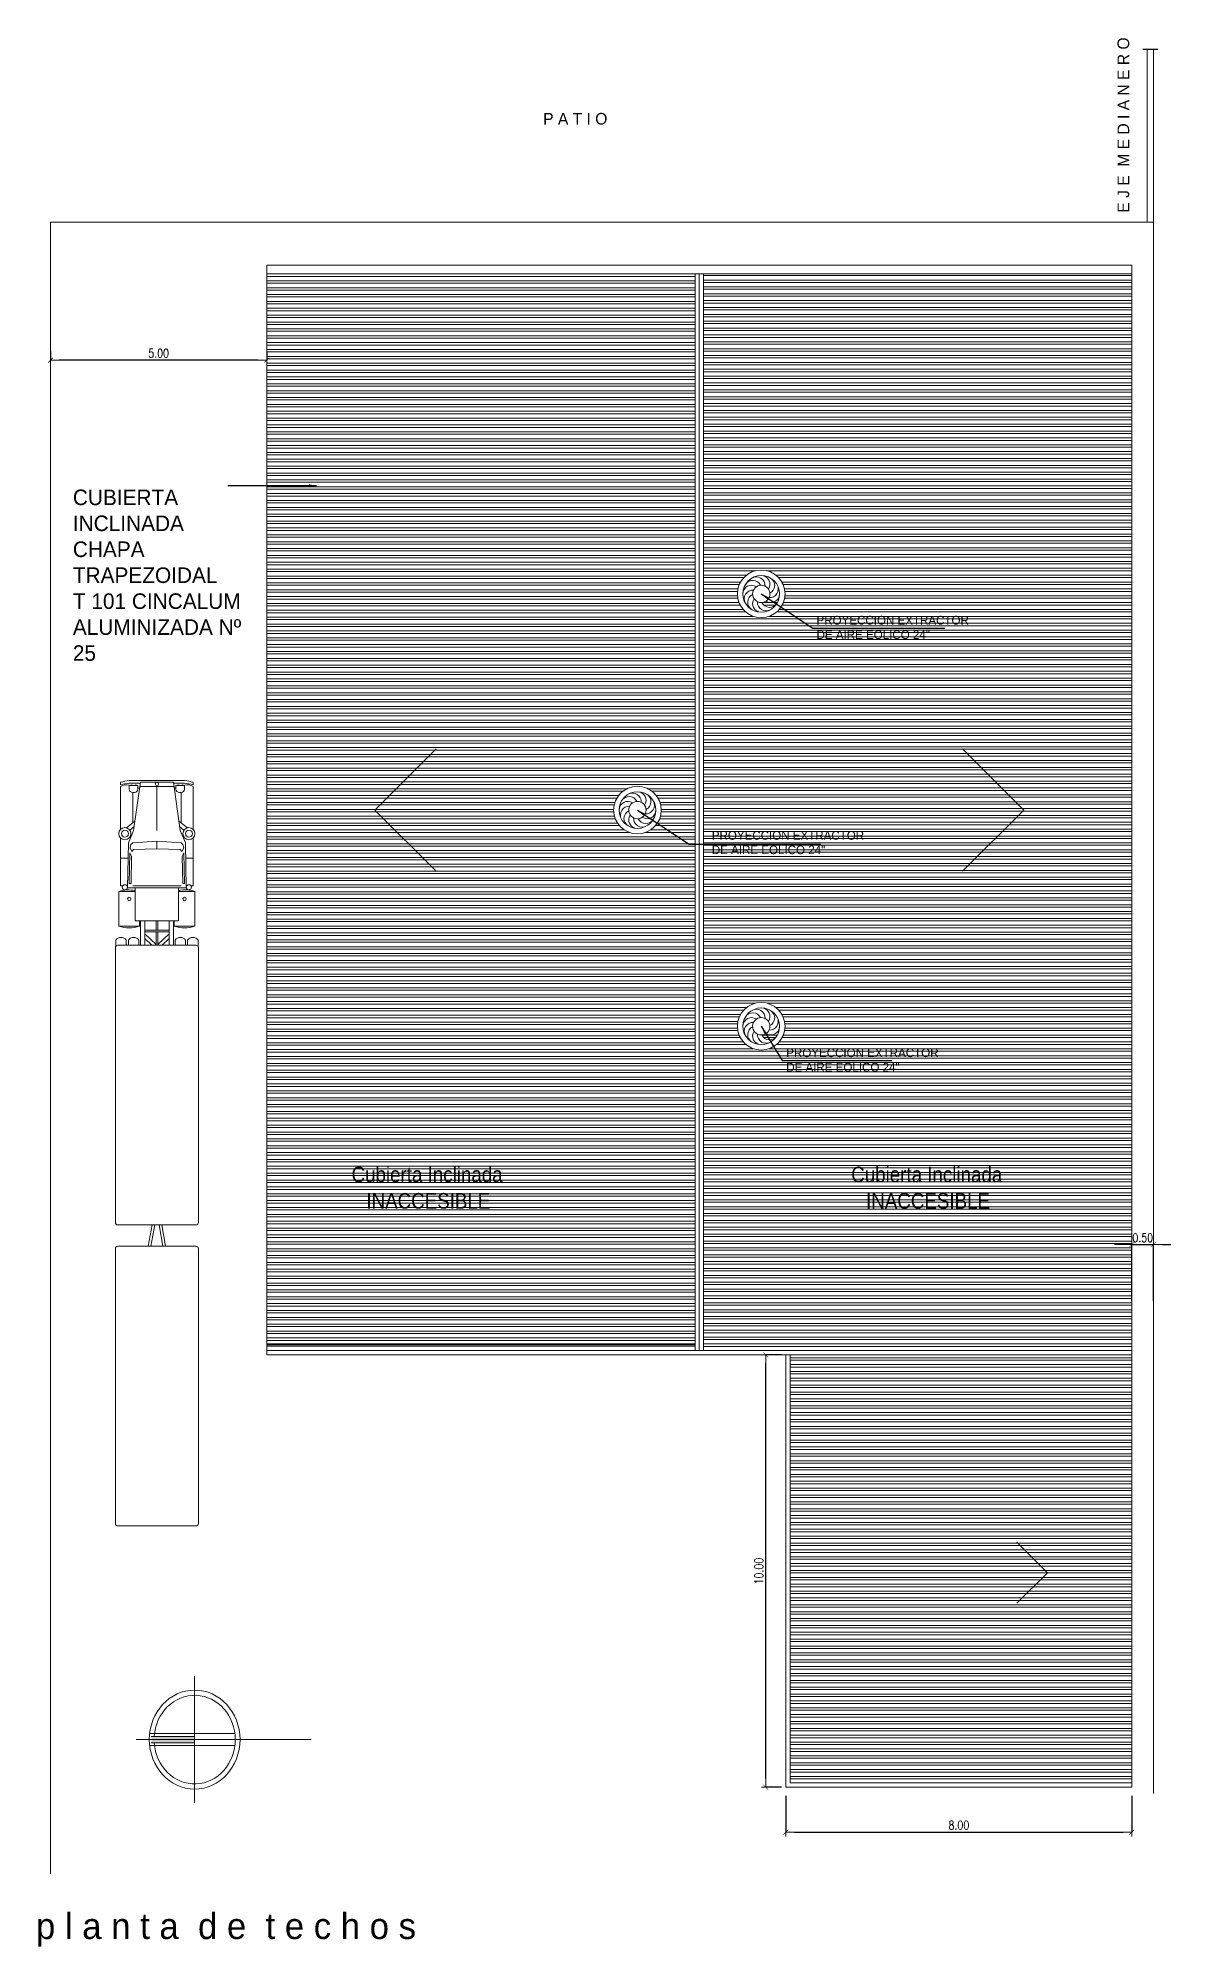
# Model space of a CAD drawing. Header units: millimetres. Extents: x 1972 to 5740, y 370 to 952.
# Drawn here: x 2661.5 to 2687.68, y 542.95 to 587.09 of the extents above; entities that cross this region are included whole.
import ezdxf

# ---------------------------------------------------------------- set-up
doc = ezdxf.new("R2010")
doc.units = ezdxf.units.MM
doc.header["$LTSCALE"] = 15
for name, color, linetype, lineweight in [('000 ALE 01', 1, 'Continuous', 9), ('000 ALE COTAS', 223, 'Continuous', 9), ('COTAS', 5, 'Continuous', 20), ('MUROS', 1, 'Continuous', 30), ('SOMBRAS', 95, 'Continuous', 18)]:
    doc.layers.add(name, color=color, linetype=linetype, lineweight=lineweight)
doc.styles.add('RR', font='ROMANS.shx', dxfattribs={"width": 0.8})
doc.dimstyles.new('ALE cota100', dxfattribs={"dimscale": 2, "dimtxt": 0.1, "dimasz": 0.1, "dimexe": 0, "dimexo": 0.1, "dimgap": 0.03, "dimtad": 1, "dimzin": 1, "dimdsep": 46, "dimtxsty": 'RR', "dimblk1": 'COTA_N', "dimblk2": 'COTA_N', "dimsah": 1, "dimcen": 0.09, "dimclrd": 256, "dimclre": 256, "dimclrt": 256, "dimadec": 0, "dimazin": 0, "dimtfac": 1, "dimtix": 1, "dimtmove": 0, "dimatfit": 3, "dimldrblk": 'COTA_N', "dimfxl": 1, "dimtolj": 1, "dimtzin": 0, "dimarcsym": 0})
doc.dimstyles.get("Standard").update_dxf_attribs({"dimtxt": 0.18, "dimasz": 0.18, "dimexe": 0.18, "dimexo": 0.0625, "dimgap": 0.09, "dimtad": 0, "dimtih": 1, "dimtoh": 1, "dimdec": 4, "dimzin": 0, "dimdsep": 46, "dimtxsty": 'Standard', "dimcen": 0.09, "dimadec": 0, "dimazin": 0, "dimtfac": 1, "dimtdec": 4, "dimtofl": 0, "dimtmove": 0, "dimatfit": 3, "dimfxl": 1, "dimtolj": 1, "dimtzin": 0, "dimarcsym": 0})
pattern_1 = [(180, (-11.18636, 0), (0, -0.15875), []), (180, (-11.24249, -0.05613), (0, -0.15875), [])]

msp = doc.modelspace()

# ---------------------------------------------------------------- texts
at = {"layer": 'COTAS', "insert": (2661.22146, 543.7343), "char_height": 0.6, "width": 25.6, "attachment_point": 1}
msp.add_mtext(' p l a n t a  d e  t e c h o s', dxfattribs=at)
at = {"layer": 'SOMBRAS', "linetype": 'Continuous', "ltscale": 0.001, "width": 0.9}
for s, p in [('Cubierta Inclinada', (2668.7406, 560.63628)), ('Cubierta Inclinada', (2680.29195, 560.63628)), ('INACCESIBLE', (2669.08408, 560.02624)), ('INACCESIBLE', (2680.63542, 560.02624))]:
    msp.add_text(s, height=0.36, dxfattribs=at).set_placement(p)
at = {"layer": 'SOMBRAS', "linetype": 'Continuous', "ltscale": 0.001, "insert": (2686.44832, 583.05962), "char_height": 0.27, "width": 5.5964402, "attachment_point": 1, "rotation": 90}
msp.add_mtext('E J E  M E D I A N E R O', dxfattribs=at)
at = {"layer": 'SOMBRAS', "linetype": 'Continuous', "ltscale": 0.001, "attachment_point": 1}
for s, insert, char_height, width in [('P A T I O', (2673.16995, 585.3659), 0.27, 5.5964402), ('CUBIERTA INCLINADA\\PCHAPA TRAPEZOIDAL \\PT 101 CINCALUM ALUMINIZADA Nº 25', (2662.2975, 576.65542), 0.36, 3.9409567), ('PROYECCION EXTRACTOR\\PDE AIRE EOLICO 24"', (2677.06931, 568.75701), 0.2, 3.3777443)]:
    msp.add_mtext(s, dxfattribs=dict(at, insert=insert, char_height=char_height, width=width))
at = {"layer": 'SOMBRAS', "char_height": 0.2, "width": 3.3777443, "attachment_point": 1}
for insert in [(2679.49004, 573.73415), (2678.78937, 563.73007)]:
    msp.add_mtext('PROYECCION EXTRACTOR\\PDE AIRE EOLICO 24"', dxfattribs=dict(at, insert=insert))

# ---------------------------------------------------------------- blocks, each defined once
blk = doc.blocks.new('COTA_N')
for p, q in [((-1, 0), (0, 0)), ((0, 0.5), (0, -0.5))]:
    blk.add_line(p, q)
at = {"const_width": 0.065}
blk.add_lwpolyline([(0.14, 0.14), (0.28, 0.28), (0, 0), (-0.14, -0.14), (-0.28, -0.28)], dxfattribs=at)
blk = doc.blocks.new('*D144')
at = {"layer": '000 ALE COTAS', "lineweight": -2, "transparency": 16777216}
for p, q in [((2661.781, 579.847), (2661.781, 579.647)), ((2666.581, 579.647), (2661.981, 579.647)), ((2666.781, 579.847), (2666.781, 579.647))]:
    blk.add_line(p, q, dxfattribs=at)
at = {"layer": 'Defpoints', "color": 0, "transparency": 16777216}
for p in [(2661.781, 579.647), (2661.781, 579.647), (2666.781, 579.647)]:
    blk.add_point(p, dxfattribs=at)
at = {"layer": '000 ALE COTAS', "lineweight": -2, "transparency": 16777216, "xscale": 0.2, "yscale": 0.2, "zscale": 0.2}
for p, rotation in [((2661.781, 579.647), 180.0000000000026), ((2666.781, 579.647), 2.558e-12)]:
    blk.add_blockref('COTA_N', p, dxfattribs=dict(at, rotation=rotation))
at = {"layer": '000 ALE COTAS', "transparency": 16777216, "insert": (2664.281, 579.807), "char_height": 0.2, "attachment_point": 5, "style": 'RR'}
blk.add_mtext('\\A1;5.00', dxfattribs=at)
blk = doc.blocks.new('NORTE3')
for p, q in [((0, 1.174), (0, -2.344)), ((-0.111, 0.904), (-0.111, -0.807)), ((-0.058, 0.872), (-0.058, 0)), ((0.058, 0.872), (0.058, 0)), ((0.111, 0.904), (0.111, -0.807)), ((-1.166, 0), (1.166, 0))]:
    blk.add_line(p, q)
at = {"const_width": 0.0778}
blk.add_lwpolyline([(-0.911, 0, 1), (0.911, 0, 1)], format="xyb", close=True, dxfattribs=at)
blk.add_arc((0, 0), 0.815, 94.0608, 85.9392)
blk.add_solid([(-0.058, 0), (0.058, 0), (-0.058, 0.872), (0.058, 0.872)])
blk = doc.blocks.new('*D94')
at = {"layer": '000 ALE COTAS', "lineweight": -2, "transparency": 16777216}
for p, q in [((2686.581, 559.193), (2686.381, 559.193)), ((2686.781, 557.895), (2686.781, 559.193)), ((2686.781, 559.193), (2687.281, 559.193)), ((2687.281, 557.895), (2687.281, 559.193)), ((2687.481, 559.193), (2687.681, 559.193))]:
    blk.add_line(p, q, dxfattribs=at)
at = {"layer": 'Defpoints', "color": 0, "transparency": 16777216}
for p in [(2687.281, 559.193), (2686.781, 557.695), (2687.281, 557.695)]:
    blk.add_point(p, dxfattribs=at)
at = {"layer": '000 ALE COTAS', "lineweight": -2, "transparency": 16777216, "xscale": 0.2, "yscale": 0.2, "zscale": 0.2}
blk.add_blockref('COTA_N', (2686.781, 559.193), dxfattribs=at)
at = {"layer": '000 ALE COTAS', "lineweight": -2, "transparency": 16777216, "xscale": 0.2, "yscale": 0.2, "zscale": 0.2, "rotation": 180}
blk.add_blockref('COTA_N', (2687.281, 559.193), dxfattribs=at)
at = {"layer": '000 ALE COTAS', "transparency": 16777216, "insert": (2687.031, 559.353), "char_height": 0.2, "attachment_point": 5, "style": 'RR'}
blk.add_mtext('\\A1;0.50', dxfattribs=at)
blk = doc.blocks.new('02PTRK02')
at = {"color": 0, "linetype": 'ByBlock'}
for p, q in [((-862, -45), (-862, 45)), ((-541.5, 48), (-859, 48)), ((-538.5, -45), (-538.5, 45)), ((-514, -45), (-514, 45)), ((-193.5, 48), (-511, 48)), ((-184.5, 47.5), (-192, 47.5)), ((-190.5, -45), (-190.5, 45)), ((-184.5, 35.5), (-190.5, 35.5)), ((-184.5, 33), (-190.5, 33)), ((-168.5, 20), (-168.5, 44)), ((-168.5, 44), (-128.5, 44)), ((-124, 25), (-162.5, 25)), ((-162.5, 25), (-162.5, -25)), ((-128.5, 44), (-128.5, 25)), ((-124, 34), (-124, -34)), ((-124, 34), (-72, 33)), ((-122, 42), (-122, 39.6)), ((-122, 42), (-66.4, 42)), ((-122, 34.4), (-122, 34)), ((-122, 28), (-122, -28)), ((-119, 31.9), (-83.6, 31.2)), ((-119, 31.9), (-119, 29.9)), ((-119, 29.9), (-87.4, 29.3)), ((-90, 42), (-90, 34)), ((-87.4, 29.3), (-83.6, 31.2)), ((-82, 29), (-78, 31)), ((-82, 29), (-80, 27)), ((-80, 27), (-79, 0)), ((-78, 31), (-74, 30)), ((-74, 30), (-72, 28)), ((-72, 33), (-58, 27)), ((-70, 0), (-72, 28)), ((-58, 27), (-2, 19)), ((-53.1, 26.3), (-57.4, 31.3)), ((-56.6, 42), (-7, 42)), ((-54.7, 35.3), (-47.1, 25.4)), ((-14, 28), (-49, 28)), ((-14, 28), (-14, 26)), ((-10, 32), (-6, 32)), ((-6, 32), (-6, 22)), ((-5, 42), (-2, 42)), ((-3, 19.2), (-3, 32)), ((0, 32), (0, -32)), ((-514, 5.5), (-538.5, 10)), ((-514, 2.5), (-538.5, 7)), ((-184.5, 21), (-190.5, 21)), ((-190.5, 19), (-162.5, 19)), ((-190.5, 6), (-182.8, 14)), ((-190.5, 14), (-162.5, 14)), ((-189.6, 1), (-177.2, 14)), ((-175, 1), (-189.6, 1)), ((-175, 14), (-175, -14)), ((-173, -14), (-173, 14)), ((-162.5, 1), (-173, 1)), ((-168.5, 20), (-162.5, 20)), ((-80, -27), (-79, 0)), ((-79, 0), (-70, 0)), ((-79, 0), (-70, 0)), ((-70, 0), (-72, -28)), ((-7, 0), (-58, 0)), ((-10, 22), (-6, 22)), ((-9, 22), (-9, 20.1)), ((-7, 19.8), (-7, -19.8)), ((-2, -19), (-2, 19)), ((-538.5, -7), (-514, -2.5)), ((-538.5, -10), (-514, -5.5)), ((-182.8, -14), (-190.5, -6)), ((-190.5, -14), (-162.5, -14)), ((-162.5, -19), (-190.5, -19)), ((-184.5, -21), (-190.5, -21)), ((-175, -1), (-189.6, -1)), ((-177.2, -14), (-189.6, -1)), ((-173, -1), (-162.5, -1)), ((-168.5, -44), (-168.5, -20)), ((-168.5, -20), (-162.5, -20)), ((-58, -27), (-2, -19)), ((-10, -22), (-6, -22)), ((-9, -22), (-9, -20.1)), ((-6, -32), (-6, -22)), ((-3, -19.2), (-3, -32)), ((-184.5, -33), (-190.5, -33)), ((-184.5, -35.5), (-190.5, -35.5)), ((-168.5, -44), (-128.5, -44)), ((-124, -25), (-162.5, -25)), ((-128.5, -25), (-128.5, -44)), ((-124, -34), (-72, -33)), ((-122, -34), (-122, -34.4)), ((-122, -39.6), (-122, -42)), ((-66.4, -42), (-122, -42)), ((-119, -29.9), (-87.4, -29.3)), ((-119, -31.9), (-119, -29.9)), ((-119, -31.9), (-83.6, -31.2)), ((-90, -34), (-90, -42)), ((-87.4, -29.3), (-83.6, -31.2)), ((-82, -29), (-80, -27)), ((-82, -29), (-78, -31)), ((-78, -31), (-74, -30)), ((-74, -30), (-72, -28)), ((-72, -33), (-58, -27)), ((-53.1, -26.3), (-57.4, -31.3)), ((-7, -42), (-56.6, -42)), ((-54.7, -35.3), (-47.1, -25.4)), ((-14, -28), (-49, -28)), ((-14, -28), (-14, -26)), ((-10, -32), (-6, -32)), ((-5, -42), (-2, -42)), ((-859, -48), (-541.5, -48)), ((-511, -48), (-193.5, -48)), ((-184.5, -47.5), (-192, -47.5))]:
    blk.add_line(p, q, dxfattribs=at)
for centre, radius in [((-137, 32), 2), ((-123.5, 37), 3), ((-61.5, 37), 7), ((-61.5, 37), 4), ((-4, 0), 2), ((-137, -32), 2), ((-123.5, -37), 3), ((-61.5, -37), 7), ((-61.5, -37), 4)]:
    blk.add_circle(centre, radius, dxfattribs=at)
for centre, radius, start, end in [((-859, 45), 3, 90, 180), ((-541.5, 45), 3, 0, 90), ((-511, 45), 3, 90, 180), ((-193.5, 45), 3, 0, 90), ((-189.2, 41.5), 7.64, 308.2647, 51.7353), ((-189, 27), 7.5, 306.8699, 53.1301), ((-132.7, 32), 37.8, 161.4749, 198.5251), ((-157.4, 33), 31, 345.1151, 20.9105), ((-10, 28), 4, 90, 180), ((-10, 26), 4, 180, 270), ((-18.2, 35), 13.2, 346.9139, 31.8908), ((-7.5, 29.5), 2.5, 306.8699, 53.1301), ((-7.5, 24.5), 2.5, 306.8699, 53.1301), ((-66.5, 24.5), 63.9, 6.736, 15.8839), ((-63.5, 24.5), 63.9, 6.736, 15.8839), ((-189, -27), 7.5, 306.8699, 53.1301), ((-132.7, -32), 37.8, 161.4734, 198.5266), ((-10, -26), 4, 90, 180), ((-189.2, -41.5), 7.64, 308.2647, 51.7353), ((-158, -32.9), 31.5, 339.3948, 14.5796), ((-10, -28), 4, 180, 270), ((-18.2, -35), 13.2, 328.1092, 13.0861), ((-7.5, -24.5), 2.5, 306.8699, 53.1301), ((-7.5, -29.5), 2.5, 306.8699, 53.1301), ((-66.5, -24.5), 63.9, 344.1161, 353.264), ((-63.5, -24.5), 63.9, 344.1161, 353.264), ((-859, -45), 3, 180, 270), ((-541.5, -45), 3, 270, 0), ((-511, -45), 3, 180, 270), ((-193.5, -45), 3, 270, 0)]:
    blk.add_arc(centre, radius, start, end, dxfattribs=at)
blk = doc.blocks.new('*D99')
at = {"layer": '000 ALE COTAS', "lineweight": -2, "transparency": 16777216}
for p, q in [((2678.781, 546.443), (2678.781, 545.606)), ((2686.781, 546.443), (2686.781, 545.606)), ((2678.981, 545.606), (2686.581, 545.606))]:
    blk.add_line(p, q, dxfattribs=at)
at = {"layer": 'Defpoints', "color": 0, "transparency": 16777216}
for p in [(2678.781, 546.643), (2686.781, 546.643), (2686.781, 545.606)]:
    blk.add_point(p, dxfattribs=at)
at = {"layer": '000 ALE COTAS', "lineweight": -2, "transparency": 16777216, "xscale": 0.2, "yscale": 0.2, "zscale": 0.2, "rotation": 180}
blk.add_blockref('COTA_N', (2678.781, 545.606), dxfattribs=at)
at = {"layer": '000 ALE COTAS', "lineweight": -2, "transparency": 16777216, "xscale": 0.2, "yscale": 0.2, "zscale": 0.2}
blk.add_blockref('COTA_N', (2686.781, 545.606), dxfattribs=at)
at = {"layer": '000 ALE COTAS', "transparency": 16777216, "insert": (2682.781, 545.766), "char_height": 0.2, "attachment_point": 5, "style": 'RR'}
blk.add_mtext('\\A1;8.00', dxfattribs=at)
blk = doc.blocks.new('*D100')
at = {"layer": '000 ALE COTAS', "lineweight": -2, "transparency": 16777216}
for p, q in [((2678.681, 556.643), (2678.318, 556.643)), ((2678.318, 546.843), (2678.318, 556.443)), ((2678.681, 546.643), (2678.318, 546.643))]:
    blk.add_line(p, q, dxfattribs=at)
at = {"layer": 'Defpoints', "color": 0, "transparency": 16777216}
for p in [(2678.318, 556.643), (2678.881, 556.643), (2678.881, 546.643)]:
    blk.add_point(p, dxfattribs=at)
at = {"layer": '000 ALE COTAS', "lineweight": -2, "transparency": 16777216, "xscale": 0.2, "yscale": 0.2, "zscale": 0.2}
for p, rotation in [((2678.318, 556.643), 90), ((2678.318, 546.643), 270)]:
    blk.add_blockref('COTA_N', p, dxfattribs=dict(at, rotation=rotation))
at = {"layer": '000 ALE COTAS', "transparency": 16777216, "insert": (2678.158, 551.643), "char_height": 0.2, "attachment_point": 5, "rotation": 90, "style": 'RR'}
blk.add_mtext('\\A1;10.00', dxfattribs=at)

# ---------------------------------------------------------------- dimensions: what is measured, and where the dimension line sits
at = {"layer": '000 ALE COTAS'}
for p1, p2, distance, picture, middle in [((2666.78082, 579.64666), (2661.78082, 579.64666), 0, '*D144', (2664.28082, 579.80666)), ((2686.78082, 557.69542), (2687.28082, 557.69542), 1.49754, '*D94', (2687.03082, 559.35297)), ((2678.88082, 546.64292), (2678.88082, 556.64292), 0.5631, '*D100', (2678.15772, 551.64292)), ((2678.78082, 546.64292), (2686.78082, 546.64292), -1.03649, '*D99', (2682.78082, 545.76643))]:
    dim = msp.add_aligned_dim(p1=p1, p2=p2, distance=distance, dimstyle='ALE cota100', dxfattribs=at)
    dim.commit()
    dim.dimension.update_dxf_attribs({"geometry": picture, "text_midpoint": middle})

# ---------------------------------------------------------------- hatches: boundary and pattern name
at = {"layer": '000 ALE 01'}
h = msp.add_hatch(dxfattribs=at)
h.set_pattern_fill('STEEL', color=256, scale=0.05, angle=135, style=0)
h.set_pattern_definition([(180, (2666.78082, 556.8763), (0, -0.15875), []), (180, (2666.7247, 556.82018), (0, -0.15875), [])])
h.paths.add_polyline_path([(2666.78082, 581.64292), (2676.68082, 581.64292), (2676.68082, 556.8763), (2666.78082, 556.8763)])
h.paths.add_polyline_path([(2675.89981, 569.24292, 1), (2674.79981, 569.24292, 1)], flags=16)
h = msp.add_hatch(dxfattribs=at)
h.set_pattern_fill('STEEL', color=256, scale=0.05, angle=135, style=0)
h.set_pattern_definition(pattern_1)
h.paths.add_polyline_path([(2676.88082, 581.64292), (2676.88082, 556.74292), (2686.78082, 556.74292), (2686.78082, 581.64292)])
h.paths.add_polyline_path([(2678.76183, 574.24292, -1), (2677.66183, 574.24292, -1)], flags=16)
h.paths.add_polyline_path([(2678.63595, 574.24292, -0.60131515), (2678.32389, 574.07727, -0.1316525), (2678.22605, 574.04343, 0.60131515), (2678.57913, 574.03086, 0.1316525)], flags=0)
h.paths.add_polyline_path([(2678.76183, 564.24292, -1), (2677.66183, 564.24292, -1)], flags=16)
h.paths.add_polyline_path([(2678.63595, 564.24292, -0.60131515), (2678.32389, 564.07727, -0.1316525), (2678.22605, 564.04343, 0.60131515), (2678.57913, 564.03086, 0.1316525)], flags=0)
h = msp.add_hatch(dxfattribs=at)
h.set_pattern_fill('STEEL', color=256, scale=0.05, angle=135, style=0)
h.set_pattern_definition(pattern_1)
h.paths.add_polyline_path([(2686.78082, 556.64292), (2678.88082, 556.64292), (2678.88082, 546.74292), (2686.78082, 546.74292)])

# ---------------------------------------------------------------- linework, layer by layer
for p, q in [((2687.28082, 586.84292), (2687.28082, 546.50072)), ((2661.78082, 546.64292), (2661.78082, 582.84292)), ((2661.78082, 544.64292), (2661.78082, 582.84292)), ((2666.78082, 556.64292), (2666.78082, 581.84292)), ((2666.78082, 581.64292), (2686.78082, 581.64292)), ((2686.78082, 556.64292), (2666.78082, 556.64292))]:
    msp.add_line(p, q, dxfattribs=at)
for points in [[(2661.78082, 582.84292), (2687.28082, 582.84292)], [(2666.78082, 581.84292), (2686.78082, 581.84292)], [(2686.78082, 581.84292), (2686.78082, 556.64292)], [(2676.68082, 581.64292), (2676.68082, 556.74292)], [(2676.78082, 581.64292), (2676.78082, 556.74292)], [(2676.88082, 581.64292), (2676.88082, 556.74292)], [(2676.68082, 556.90167), (2666.78082, 556.90167)], [(2676.68082, 556.84555), (2666.78082, 556.84555)], [(2666.78082, 556.74292), (2686.78082, 556.74292)], [(2686.78082, 546.64292), (2686.78082, 546.64292), (2678.78082, 546.64292), (2678.78082, 556.64292)], [(2686.78082, 546.74292), (2678.88082, 546.74292), (2678.88082, 556.64292)], [(2686.78082, 546.64292), (2686.78082, 556.64292)]]:
    msp.add_lwpolyline(points, dxfattribs=at)
for centre, radius in [((2678.21183, 574.24292), 0.55), ((2678.21183, 574.24292), 0.42412), ((2678.21183, 574.24292), 0.2), ((2675.34981, 569.24292), 0.55), ((2675.34981, 569.24292), 0.42412), ((2675.34981, 569.24292), 0.2), ((2678.21183, 564.24292), 0.55), ((2678.21183, 564.24292), 0.42412), ((2678.21183, 564.24292), 0.2)]:
    msp.add_circle(centre, radius, dxfattribs=at)
for centre, start, end in [((2677.98771, 574.24292), 55.923478, 180), ((2678.01773, 574.13086), 85.923478, 210), ((2678.01773, 574.35498), 25.923478, 150), ((2678.09977, 574.43702), 355.923478, 120), ((2678.21183, 574.46704), 325.923478, 90), ((2678.40592, 574.35498), 265.923478, 30), ((2678.32389, 574.43702), 295.923478, 60), ((2678.09977, 574.04883), 115.923478, 240), ((2678.21183, 574.0188), 145.923478, 270), ((2678.32389, 574.04883), 175.923478, 300), ((2678.40592, 574.13086), 205.923478, 330), ((2678.43595, 574.24292), 235.923478, 0), ((2675.12569, 569.24292), 55.923478, 180), ((2675.15572, 569.35498), 25.923478, 150), ((2675.23775, 569.43702), 355.923478, 120), ((2675.34981, 569.46704), 325.923478, 90), ((2675.54391, 569.35498), 265.923478, 30), ((2675.46187, 569.43702), 295.923478, 60), ((2675.15572, 569.13086), 85.923478, 210), ((2675.23775, 569.04883), 115.923478, 240), ((2675.34981, 569.0188), 145.923478, 270), ((2675.46187, 569.04883), 175.923478, 300), ((2675.54391, 569.13086), 205.923478, 330), ((2675.57393, 569.24292), 235.923478, 0), ((2678.09977, 564.43702), 355.923478, 120), ((2678.21183, 564.46704), 325.923478, 90), ((2678.32389, 564.43702), 295.923478, 60), ((2677.98771, 564.24292), 55.923478, 180), ((2678.01773, 564.13086), 85.923478, 210), ((2678.01773, 564.35498), 25.923478, 150), ((2678.09977, 564.04883), 115.923478, 240), ((2678.21183, 564.0188), 145.923478, 270), ((2678.43595, 564.24292), 235.923478, 0), ((2678.40592, 564.35498), 265.923478, 30), ((2678.32389, 564.04883), 175.923478, 300), ((2678.40592, 564.13086), 205.923478, 330)]:
    msp.add_arc(centre, 0.2, start, end, dxfattribs=at)
at = {"layer": 'MUROS', "linetype": 'Continuous', "ltscale": 0.001}
for p, q in [((2669.28082, 569.24292), (2670.69503, 570.65714)), ((2684.28082, 569.24292), (2682.86661, 570.65714)), ((2669.28082, 569.24292), (2670.69503, 567.82871)), ((2684.28082, 569.24292), (2682.86661, 567.82871)), ((2684.82686, 551.60646), (2684.11975, 552.31357)), ((2684.82686, 551.60646), (2684.11975, 550.89935))]:
    msp.add_line(p, q, dxfattribs=at)
msp.add_lwpolyline([(2687.03082, 586.84292), (2687.18082, 586.84292), (2687.38082, 586.84292)], dxfattribs=at)
at = {"layer": 'SOMBRAS', "linetype": 'Continuous', "ltscale": 0.001}
msp.add_lwpolyline([(2687.13082, 586.84292), (2687.13082, 582.84292)], dxfattribs=at)

# ---------------------------------------------------------------- block references
at = {"layer": 'SOMBRAS', "linetype": 'Continuous', "ltscale": 0.001, "xscale": -0.0199999999999818, "yscale": 0.0199999999999818, "zscale": 0.02, "rotation": 270}
msp.add_blockref('02PTRK02', (2664.24082, 569.9277), dxfattribs=at)
at = {"layer": 'SOMBRAS', "linetype": 'Continuous', "ltscale": 10, "xscale": 1.256810648621922, "yscale": 1.150628003412067, "zscale": 1.256810648621922, "rotation": 90}
msp.add_blockref('NORTE3', (2665.11357, 547.74615), dxfattribs=at)

msp.set_redraw_order([(e.dxf.handle, doc.entitydb.next_handle()) for e in msp.query("TEXT MTEXT ATTDEF DIMENSION ARC_DIMENSION")])  # texts and dimensions are drawn at this point

# ---------------------------------------------------------------- leaders
at = {"layer": 'SOMBRAS', "linetype": 'Continuous', "ltscale": 0.001, "annotation_type": 0, "has_hookline": 1, "hookline_direction": 1, "text_width": 3.72}
msp.add_leader([(2667.93396, 576.74542), (2665.88318, 576.74542)], dimstyle='Standard', override={"dimscale": 1}, dxfattribs=at)
at = {"layer": 'SOMBRAS', "linetype": 'Continuous', "ltscale": 0.001}
for points in [[(2678.21183, 574.24292), (2679.4074, 573.45239), (2682.45268, 573.45239)], [(2675.34981, 569.24292), (2676.54538, 568.45239), (2679.59067, 568.45239)], [(2678.21183, 564.24292), (2678.69933, 563.45239), (2681.23489, 563.45239)]]:
    msp.add_leader(points, dimstyle='Standard', override={"dimscale": 1}, dxfattribs=at)

doc.saveas('drawing.dxf')
